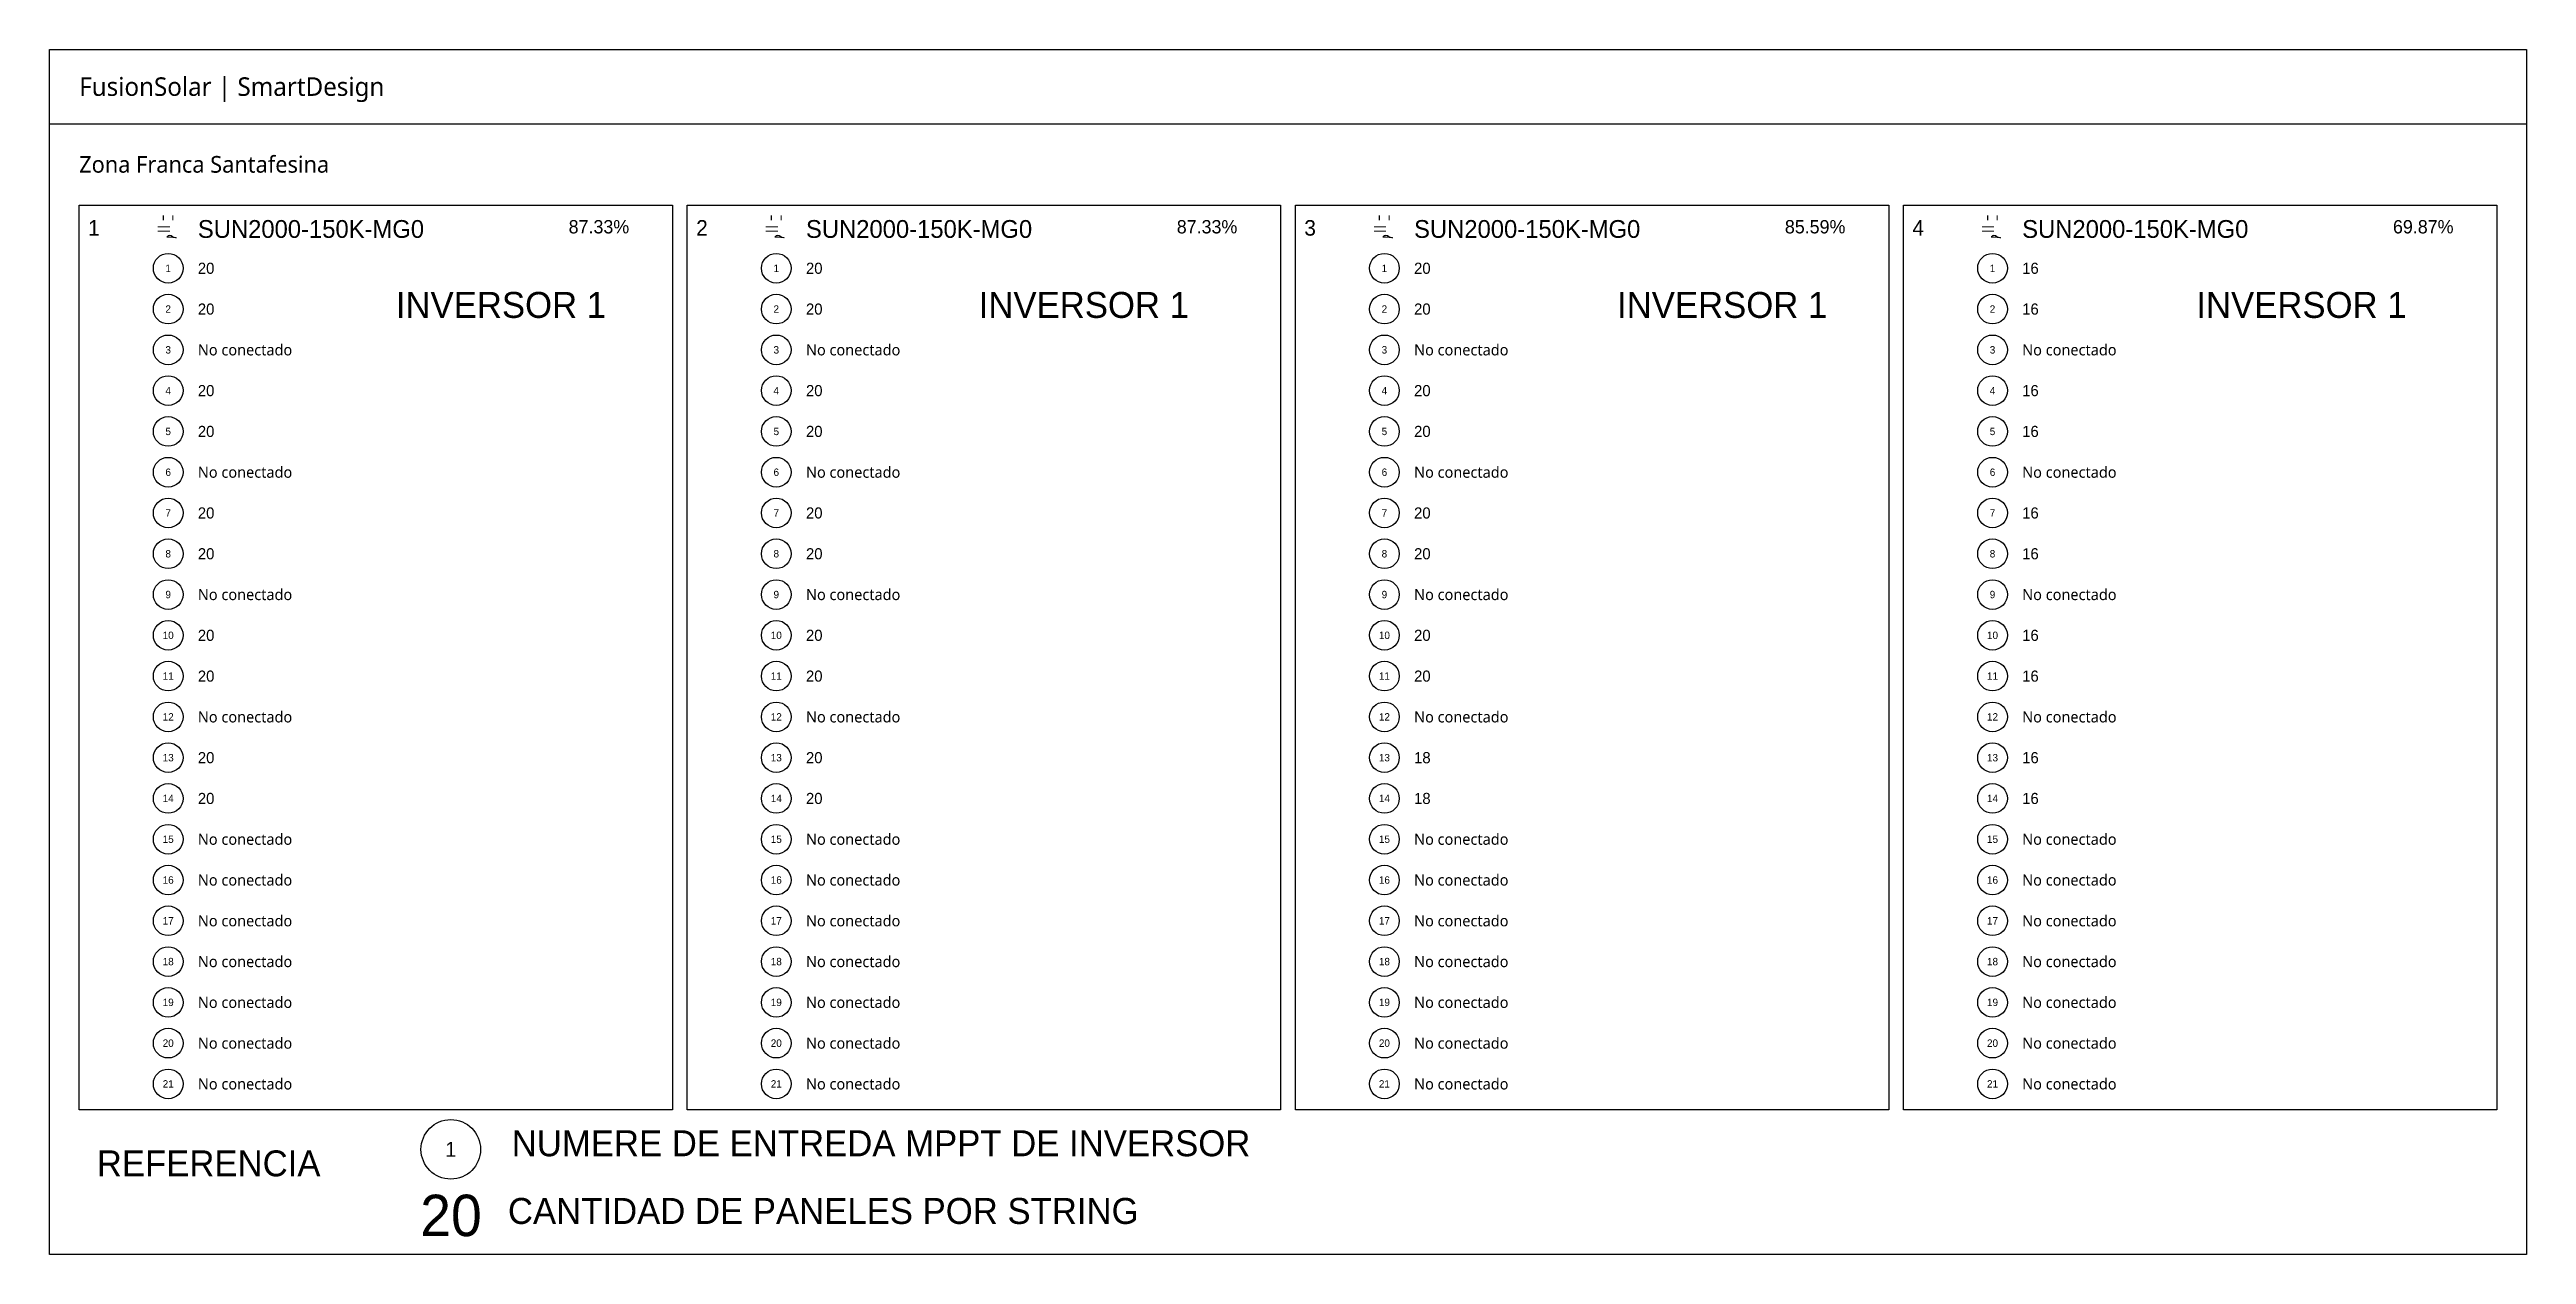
# Model space of a CAD drawing. Header units: millimetres. Extents: x 100467534408 to 100467536215, y 22466358354 to 22466358689.
# Drawn here: x 100467535547 to 100467536215, y 22466358354 to 22466358679 of the extents above; entities that cross this region are included whole.
import ezdxf
from ezdxf.enums import TextEntityAlignment as Align

# ---------------------------------------------------------------- set-up
doc = ezdxf.new("R2010")
doc.units = ezdxf.units.MM
doc.header["$LTSCALE"] = 25.4
doc.linetypes.add('dashedLine', pattern=[3, 1, -1, -1])
doc.layers.add('Default', color=7, linetype='CONTINUOUS')
doc.layers.add('TEXT', color=7, linetype='CONTINUOUS')
doc.layers.add('legend', color=7, linetype='CONTINUOUS', true_color=0xffffff)
doc.styles.add('HR5', font='Microsoft YaHei.ttf')

msp = doc.modelspace()

# ---------------------------------------------------------------- texts
at = {"layer": 'legend', "color": 253, "true_color": 0xa5a5a5}
for s, height, p in [('1', 4.2, (100467535557.69749, 22466358633.23799)), ('SUN2000-150K-MG0', 4.8, (100467535587.2975, 22466358633.23799)), ('87.33%', 3.6, (100467535687.2975, 22466358633.23799)), ('2', 4.2, (100467535721.69749, 22466358633.23799)), ('SUN2000-150K-MG0', 4.8, (100467535751.2975, 22466358633.23799)), ('87.33%', 3.6, (100467535851.2975, 22466358633.23799)), ('3', 4.2, (100467535885.69749, 22466358633.23799)), ('SUN2000-150K-MG0', 4.8, (100467535915.2975, 22466358633.23799)), ('85.59%', 3.6, (100467536015.2975, 22466358633.23799)), ('4', 4.2, (100467536049.69749, 22466358633.23799)), ('SUN2000-150K-MG0', 4.8, (100467536079.2975, 22466358633.23799)), ('69.87%', 3.6, (100467536179.2975, 22466358633.23799))]:
    msp.add_text(s, height=height, dxfattribs=at).set_placement(p, align=Align.TOP_LEFT)
for s, height, p in [('1', 2, (100467535579.2975, 22466358620.23799)), ('1', 2, (100467535743.2975, 22466358620.23799)), ('1', 2, (100467535907.2975, 22466358620.23799)), ('1', 2, (100467536071.2975, 22466358620.23799)), ('2', 2, (100467535579.2975, 22466358609.23799)), ('2', 2, (100467535743.2975, 22466358609.23799)), ('2', 2, (100467535907.2975, 22466358609.23799)), ('2', 2, (100467536071.2975, 22466358609.23799)), ('3', 2, (100467535579.2975, 22466358598.23799)), ('3', 2, (100467535743.2975, 22466358598.23799)), ('3', 2, (100467535907.2975, 22466358598.23799)), ('3', 2, (100467536071.2975, 22466358598.23799)), ('4', 2, (100467535579.2975, 22466358587.23799)), ('4', 2, (100467535743.2975, 22466358587.23799)), ('4', 2, (100467535907.2975, 22466358587.23799)), ('4', 2, (100467536071.2975, 22466358587.23799)), ('5', 2, (100467535579.2975, 22466358576.23799)), ('5', 2, (100467535743.2975, 22466358576.23799)), ('5', 2, (100467535907.2975, 22466358576.23799)), ('5', 2, (100467536071.2975, 22466358576.23799)), ('6', 2, (100467535579.2975, 22466358565.23799)), ('6', 2, (100467535743.2975, 22466358565.23799)), ('6', 2, (100467535907.2975, 22466358565.23799)), ('6', 2, (100467536071.2975, 22466358565.23799)), ('7', 2, (100467535579.2975, 22466358554.23799)), ('7', 2, (100467535743.2975, 22466358554.23799)), ('7', 2, (100467535907.2975, 22466358554.23799)), ('7', 2, (100467536071.2975, 22466358554.23799)), ('8', 2, (100467535579.2975, 22466358543.23799)), ('8', 2, (100467535743.2975, 22466358543.23799)), ('8', 2, (100467535907.2975, 22466358543.23799)), ('8', 2, (100467536071.2975, 22466358543.23799)), ('9', 2, (100467535579.2975, 22466358532.23799)), ('9', 2, (100467535743.2975, 22466358532.23799)), ('9', 2, (100467535907.2975, 22466358532.23799)), ('9', 2, (100467536071.2975, 22466358532.23799)), ('10', 2, (100467535579.2975, 22466358521.23799)), ('10', 2, (100467535743.2975, 22466358521.23799)), ('10', 2, (100467535907.2975, 22466358521.23799)), ('10', 2, (100467536071.2975, 22466358521.23799)), ('11', 2, (100467535579.2975, 22466358510.23799)), ('11', 2, (100467535743.2975, 22466358510.23799)), ('11', 2, (100467535907.2975, 22466358510.23799)), ('11', 2, (100467536071.2975, 22466358510.23799)), ('12', 2, (100467535579.2975, 22466358499.23799)), ('12', 2, (100467535743.2975, 22466358499.23799)), ('12', 2, (100467535907.2975, 22466358499.23799)), ('12', 2, (100467536071.2975, 22466358499.23799)), ('13', 2, (100467535579.2975, 22466358488.23799)), ('13', 2, (100467535743.2975, 22466358488.23799)), ('13', 2, (100467535907.2975, 22466358488.23799)), ('13', 2, (100467536071.2975, 22466358488.23799)), ('14', 2, (100467535579.2975, 22466358477.23799)), ('14', 2, (100467535743.2975, 22466358477.23799)), ('14', 2, (100467535907.2975, 22466358477.23799)), ('14', 2, (100467536071.2975, 22466358477.23799)), ('15', 2, (100467535579.2975, 22466358466.23799)), ('15', 2, (100467535743.2975, 22466358466.23799)), ('15', 2, (100467535907.2975, 22466358466.23799)), ('15', 2, (100467536071.2975, 22466358466.23799)), ('16', 2, (100467535579.2975, 22466358455.23799)), ('16', 2, (100467535743.2975, 22466358455.23799)), ('16', 2, (100467535907.2975, 22466358455.23799)), ('16', 2, (100467536071.2975, 22466358455.23799)), ('17', 2, (100467535579.2975, 22466358444.23799)), ('17', 2, (100467535743.2975, 22466358444.23799)), ('17', 2, (100467535907.2975, 22466358444.23799)), ('17', 2, (100467536071.2975, 22466358444.23799)), ('18', 2, (100467535579.2975, 22466358433.23799)), ('18', 2, (100467535743.2975, 22466358433.23799)), ('18', 2, (100467535907.2975, 22466358433.23799)), ('18', 2, (100467536071.2975, 22466358433.23799)), ('19', 2, (100467535579.2975, 22466358422.23799)), ('19', 2, (100467535743.2975, 22466358422.23799)), ('19', 2, (100467535907.2975, 22466358422.23799)), ('19', 2, (100467536071.2975, 22466358422.23799)), ('20', 2, (100467535579.2975, 22466358411.23799)), ('20', 2, (100467535743.2975, 22466358411.23799)), ('20', 2, (100467535907.2975, 22466358411.23799)), ('20', 2, (100467536071.2975, 22466358411.23799)), ('21', 2, (100467535579.2975, 22466358400.23799)), ('21', 2, (100467535743.2975, 22466358400.23799)), ('21', 2, (100467535907.2975, 22466358400.23799)), ('21', 2, (100467536071.2975, 22466358400.23799)), ('1', 4.01789, (100467535655.511, 22466358382.5919))]:
    msp.add_text(s, height=height, dxfattribs=at).set_placement(p, align=Align.MIDDLE_CENTER)
for s, height, p in [('20', 3, (100467535587.2975, 22466358620.23799)), ('20', 3, (100467535751.2975, 22466358620.23799)), ('20', 3, (100467535915.2975, 22466358620.23799)), ('16', 3, (100467536079.2975, 22466358620.23799)), ('20', 3, (100467535587.2975, 22466358609.23799)), ('20', 3, (100467535751.2975, 22466358609.23799)), ('20', 3, (100467535915.2975, 22466358609.23799)), ('16', 3, (100467536079.2975, 22466358609.23799)), ('20', 3, (100467535587.2975, 22466358587.23799)), ('20', 3, (100467535751.2975, 22466358587.23799)), ('20', 3, (100467535915.2975, 22466358587.23799)), ('16', 3, (100467536079.2975, 22466358587.23799)), ('20', 3, (100467535587.2975, 22466358576.23799)), ('20', 3, (100467535751.2975, 22466358576.23799)), ('20', 3, (100467535915.2975, 22466358576.23799)), ('16', 3, (100467536079.2975, 22466358576.23799)), ('20', 3, (100467535587.2975, 22466358554.23799)), ('20', 3, (100467535751.2975, 22466358554.23799)), ('20', 3, (100467535915.2975, 22466358554.23799)), ('16', 3, (100467536079.2975, 22466358554.23799)), ('20', 3, (100467535587.2975, 22466358543.23799)), ('20', 3, (100467535751.2975, 22466358543.23799)), ('20', 3, (100467535915.2975, 22466358543.23799)), ('16', 3, (100467536079.2975, 22466358543.23799)), ('20', 3, (100467535587.2975, 22466358521.23799)), ('20', 3, (100467535751.2975, 22466358521.23799)), ('20', 3, (100467535915.2975, 22466358521.23799)), ('16', 3, (100467536079.2975, 22466358521.23799)), ('20', 3, (100467535587.2975, 22466358510.23799)), ('20', 3, (100467535751.2975, 22466358510.23799)), ('20', 3, (100467535915.2975, 22466358510.23799)), ('16', 3, (100467536079.2975, 22466358510.23799)), ('20', 3, (100467535587.2975, 22466358488.23799)), ('20', 3, (100467535751.2975, 22466358488.23799)), ('18', 3, (100467535915.2975, 22466358488.23799)), ('16', 3, (100467536079.2975, 22466358488.23799)), ('20', 3, (100467535587.2975, 22466358477.23799)), ('20', 3, (100467535751.2975, 22466358477.23799)), ('18', 3, (100467535915.2975, 22466358477.23799)), ('16', 3, (100467536079.2975, 22466358477.23799)), ('20', 11.16748, (100467535647.2623, 22466358364.76839))]:
    msp.add_text(s, height=height, dxfattribs=at).set_placement(p, align=Align.MIDDLE_LEFT)
at = {"layer": 'legend', "color": 253, "true_color": 0xa5a5a5, "style": 'HR5'}
for p in [(100467535587.2975, 22466358598.23799), (100467535751.2975, 22466358598.23799), (100467535915.2975, 22466358598.23799), (100467536079.2975, 22466358598.23799), (100467535587.2975, 22466358565.23799), (100467535751.2975, 22466358565.23799), (100467535915.2975, 22466358565.23799), (100467536079.2975, 22466358565.23799), (100467535587.2975, 22466358532.23799), (100467535751.2975, 22466358532.23799), (100467535915.2975, 22466358532.23799), (100467536079.2975, 22466358532.23799), (100467535587.2975, 22466358499.23799), (100467535751.2975, 22466358499.23799), (100467535915.2975, 22466358499.23799), (100467536079.2975, 22466358499.23799), (100467535587.2975, 22466358466.23799), (100467535751.2975, 22466358466.23799), (100467535915.2975, 22466358466.23799), (100467536079.2975, 22466358466.23799), (100467535587.2975, 22466358455.23799), (100467535751.2975, 22466358455.23799), (100467535915.2975, 22466358455.23799), (100467536079.2975, 22466358455.23799), (100467535587.2975, 22466358444.23799), (100467535751.2975, 22466358444.23799), (100467535915.2975, 22466358444.23799), (100467536079.2975, 22466358444.23799), (100467535587.2975, 22466358433.23799), (100467535751.2975, 22466358433.23799), (100467535915.2975, 22466358433.23799), (100467536079.2975, 22466358433.23799), (100467535587.2975, 22466358422.23799), (100467535751.2975, 22466358422.23799), (100467535915.2975, 22466358422.23799), (100467536079.2975, 22466358422.23799), (100467535587.2975, 22466358411.23799), (100467535751.2975, 22466358411.23799), (100467535915.2975, 22466358411.23799), (100467536079.2975, 22466358411.23799), (100467535587.2975, 22466358400.23799), (100467535751.2975, 22466358400.23799), (100467535915.2975, 22466358400.23799), (100467536079.2975, 22466358400.23799)]:
    msp.add_text('No conectado', height=3, dxfattribs=at).set_placement(p, align=Align.MIDDLE_LEFT)
at = {"layer": 'TEXT', "linetype": 'Continuous', "char_height": 7, "attachment_point": 1}
for s, insert, width in [('INVERSOR 1', (100467535640.6908, 22466358613.85163), 110.4741669), ('INVERSOR 1', (100467535797.88879, 22466358613.85163), 110.4741669), ('INVERSOR 1', (100467535970.0385, 22466358613.85163), 110.4741669), ('INVERSOR 1', (100467536126.26241, 22466358613.85163), 110.4741669), ('NUMERE DE ENTREDA MPPT DE INVERSOR', (100467535671.94679, 22466358387.72864), 239.9546356), ('REFERENCIA', (100467535560.0368, 22466358382.30733), 110.4741669), ('CANTIDAD DE PANELES POR STRING', (100467535670.92171, 22466358369.47404), 209.4653625)]:
    msp.add_mtext(s, dxfattribs=dict(at, insert=insert, width=width))

# ---------------------------------------------------------------- blocks, each defined once
blk = doc.blocks.new('projectName-block')
at = {"layer": 'Default', "color": 253, "true_color": 0xa5a5a5, "insert": (183.3795, 131.0955), "char_height": 4.5, "width": 652, "attachment_point": 4, "style": 'HR5'}
blk.add_mtext('Zona Franca Santafesina', dxfattribs=at)
blk = doc.blocks.new('right-block-logo')
at = {"layer": 'legend', "color": 253, "true_color": 0xa5a5a5, "style": 'HR5'}
blk.add_text('FusionSolar | SmartDesign', height=5, dxfattribs=at).set_placement((183.3795, 154.5955), align=Align.TOP_LEFT)
blk = doc.blocks.new('right-block')
at = {"layer": 'legend', "color": 252, "true_color": 0x939393}
blk.add_lwpolyline([(175.3795, 162.0955), (843.3795, 162.0955), (843.3795, -162.9045), (175.3795, -162.9045)], close=True, dxfattribs=at)
at = {"layer": 'legend', "color": 252, "true_color": 0x939393, "flags": 128}
blk.add_lwpolyline([(175.3795, 142.0955), (843.3795, 142.0955)], dxfattribs=at)

# ---------------------------------------------------------------- linework, layer by layer
at = {"layer": 'legend', "color": 132, "lineweight": 0, "true_color": 0x0fc6c2}
for p, q in [((100467535576.4975, 22466358631.43799), (100467535579.69749, 22466358631.43799)), ((100467535580.5775, 22466358633.23799), (100467535580.5775, 22466358634.43799))]:
    msp.add_line(p, q, dxfattribs=at)
at = {"layer": 'legend', "color": 132, "lineweight": -3, "true_color": 0x0fc6c2}
msp.add_line((100467535578.0175, 22466358633.23799), (100467535578.0175, 22466358634.43799), dxfattribs=at)
at = {"layer": 'legend', "color": 200, "lineweight": 0, "true_color": 0xb62bf7}
for p, q in [((100467535740.4975, 22466358631.43799), (100467535743.69749, 22466358631.43799)), ((100467535744.5775, 22466358633.23799), (100467535744.5775, 22466358634.43799))]:
    msp.add_line(p, q, dxfattribs=at)
at = {"layer": 'legend', "color": 200, "lineweight": -3, "true_color": 0xb62bf7}
msp.add_line((100467535742.0175, 22466358633.23799), (100467535742.0175, 22466358634.43799), dxfattribs=at)
at = {"layer": 'legend', "color": 30, "lineweight": 0, "true_color": 0xec6f1a}
for p, q in [((100467535904.4975, 22466358631.43799), (100467535907.69749, 22466358631.43799)), ((100467535908.5775, 22466358633.23799), (100467535908.5775, 22466358634.43799))]:
    msp.add_line(p, q, dxfattribs=at)
at = {"layer": 'legend', "color": 30, "lineweight": -3, "true_color": 0xec6f1a}
msp.add_line((100467535906.0175, 22466358633.23799), (100467535906.0175, 22466358634.43799), dxfattribs=at)
at = {"layer": 'legend', "color": 180, "lineweight": 0, "true_color": 0x5531eb}
for p, q in [((100467536068.4975, 22466358631.43799), (100467536071.69749, 22466358631.43799)), ((100467536072.5775, 22466358633.23799), (100467536072.5775, 22466358634.43799))]:
    msp.add_line(p, q, dxfattribs=at)
at = {"layer": 'legend', "color": 180, "lineweight": -3, "true_color": 0x5531eb}
msp.add_line((100467536070.0175, 22466358633.23799), (100467536070.0175, 22466358634.43799), dxfattribs=at)
at = {"layer": 'legend', "color": 132, "linetype": 'dashedLine', "lineweight": 0, "true_color": 0x0fc6c2}
msp.add_line((100467535576.4975, 22466358630.23799), (100467535579.69749, 22466358630.23799), dxfattribs=at)
at = {"layer": 'legend', "color": 200, "linetype": 'dashedLine', "lineweight": 0, "true_color": 0xb62bf7}
msp.add_line((100467535740.4975, 22466358630.23799), (100467535743.69749, 22466358630.23799), dxfattribs=at)
at = {"layer": 'legend', "color": 30, "linetype": 'dashedLine', "lineweight": 0, "true_color": 0xec6f1a}
msp.add_line((100467535904.4975, 22466358630.23799), (100467535907.69749, 22466358630.23799), dxfattribs=at)
at = {"layer": 'legend', "color": 180, "linetype": 'dashedLine', "lineweight": 0, "true_color": 0x5531eb}
msp.add_line((100467536068.4975, 22466358630.23799), (100467536071.69749, 22466358630.23799), dxfattribs=at)
at = {"layer": 'legend', "color": 253, "true_color": 0xa5a5a5}
for points in [[(100467535555.2975, 22466358637.23799), (100467535715.2975, 22466358637.23799), (100467535715.2975, 22466358393.23799), (100467535555.2975, 22466358393.23799)], [(100467535719.2975, 22466358637.23799), (100467535879.2975, 22466358637.23799), (100467535879.2975, 22466358393.23799), (100467535719.2975, 22466358393.23799)], [(100467535883.2975, 22466358637.23799), (100467536043.2975, 22466358637.23799), (100467536043.2975, 22466358393.23799), (100467535883.2975, 22466358393.23799)], [(100467536047.2975, 22466358637.23799), (100467536207.2975, 22466358637.23799), (100467536207.2975, 22466358393.23799), (100467536047.2975, 22466358393.23799)]]:
    msp.add_lwpolyline(points, close=True, dxfattribs=at)
at = {"layer": 'legend', "color": 132, "true_color": 0x0fc6c2, "const_width": 0.2}
msp.add_lwpolyline([(100467535576.2975, 22466358627.23799), (100467535582.2975, 22466358627.23799, 0.414213562), (100467535583.2975, 22466358628.23799), (100467535583.2975, 22466358632.23799, 0.414213562), (100467535582.2975, 22466358633.23799), (100467535576.2975, 22466358633.23799, 0.414213562), (100467535575.2975, 22466358632.23799), (100467535575.2975, 22466358628.23799, 0.414213562)], format="xyb", close=True, dxfattribs=at)
at = {"layer": 'legend', "color": 200, "true_color": 0xb62bf7, "const_width": 0.2}
msp.add_lwpolyline([(100467535740.2975, 22466358627.23799), (100467535746.2975, 22466358627.23799, 0.414213562), (100467535747.2975, 22466358628.23799), (100467535747.2975, 22466358632.23799, 0.414213562), (100467535746.2975, 22466358633.23799), (100467535740.2975, 22466358633.23799, 0.414213562), (100467535739.2975, 22466358632.23799), (100467535739.2975, 22466358628.23799, 0.414213562)], format="xyb", close=True, dxfattribs=at)
at = {"layer": 'legend', "color": 30, "true_color": 0xec6f1a, "const_width": 0.2}
msp.add_lwpolyline([(100467535904.2975, 22466358627.23799), (100467535910.2975, 22466358627.23799, 0.414213562), (100467535911.2975, 22466358628.23799), (100467535911.2975, 22466358632.23799, 0.414213562), (100467535910.2975, 22466358633.23799), (100467535904.2975, 22466358633.23799, 0.414213562), (100467535903.2975, 22466358632.23799), (100467535903.2975, 22466358628.23799, 0.414213562)], format="xyb", close=True, dxfattribs=at)
at = {"layer": 'legend', "color": 180, "true_color": 0x5531eb, "const_width": 0.2}
msp.add_lwpolyline([(100467536068.2975, 22466358627.23799), (100467536074.2975, 22466358627.23799, 0.414213562), (100467536075.2975, 22466358628.23799), (100467536075.2975, 22466358632.23799, 0.414213562), (100467536074.2975, 22466358633.23799), (100467536068.2975, 22466358633.23799, 0.414213562), (100467536067.2975, 22466358632.23799), (100467536067.2975, 22466358628.23799, 0.414213562)], format="xyb", close=True, dxfattribs=at)
at = {"layer": 'legend', "color": 132, "true_color": 0x0fc6c2}
for centre, radius in [((100467535579.2975, 22466358620.23799), 4), ((100467535579.2975, 22466358609.23799), 4), ((100467535579.2975, 22466358598.23799), 4), ((100467535579.2975, 22466358587.23799), 4), ((100467535579.2975, 22466358576.23799), 4), ((100467535579.2975, 22466358565.23799), 4), ((100467535579.2975, 22466358554.23799), 4), ((100467535579.2975, 22466358543.23799), 4), ((100467535579.2975, 22466358532.23799), 4), ((100467535579.2975, 22466358521.23799), 4), ((100467535579.2975, 22466358510.23799), 4), ((100467535579.2975, 22466358499.23799), 4), ((100467535579.2975, 22466358488.23799), 4), ((100467535579.2975, 22466358477.23799), 4), ((100467535579.2975, 22466358466.23799), 4), ((100467535579.2975, 22466358455.23799), 4), ((100467535579.2975, 22466358444.23799), 4), ((100467535579.2975, 22466358433.23799), 4), ((100467535579.2975, 22466358422.23799), 4), ((100467535579.2975, 22466358411.23799), 4), ((100467535579.2975, 22466358400.23799), 4), ((100467535655.511, 22466358382.5919), 8.03579)]:
    msp.add_circle(centre, radius, dxfattribs=at)
at = {"layer": 'legend', "color": 200, "true_color": 0xb62bf7}
for centre in [(100467535743.2975, 22466358620.23799), (100467535743.2975, 22466358609.23799), (100467535743.2975, 22466358598.23799), (100467535743.2975, 22466358587.23799), (100467535743.2975, 22466358576.23799), (100467535743.2975, 22466358565.23799), (100467535743.2975, 22466358554.23799), (100467535743.2975, 22466358543.23799), (100467535743.2975, 22466358532.23799), (100467535743.2975, 22466358521.23799), (100467535743.2975, 22466358510.23799), (100467535743.2975, 22466358499.23799), (100467535743.2975, 22466358488.23799), (100467535743.2975, 22466358477.23799), (100467535743.2975, 22466358466.23799), (100467535743.2975, 22466358455.23799), (100467535743.2975, 22466358444.23799), (100467535743.2975, 22466358433.23799), (100467535743.2975, 22466358422.23799), (100467535743.2975, 22466358411.23799), (100467535743.2975, 22466358400.23799)]:
    msp.add_circle(centre, 4, dxfattribs=at)
at = {"layer": 'legend', "color": 30, "true_color": 0xec6f1a}
for centre in [(100467535907.2975, 22466358620.23799), (100467535907.2975, 22466358609.23799), (100467535907.2975, 22466358598.23799), (100467535907.2975, 22466358587.23799), (100467535907.2975, 22466358576.23799), (100467535907.2975, 22466358565.23799), (100467535907.2975, 22466358554.23799), (100467535907.2975, 22466358543.23799), (100467535907.2975, 22466358532.23799), (100467535907.2975, 22466358521.23799), (100467535907.2975, 22466358510.23799), (100467535907.2975, 22466358499.23799), (100467535907.2975, 22466358488.23799), (100467535907.2975, 22466358477.23799), (100467535907.2975, 22466358466.23799), (100467535907.2975, 22466358455.23799), (100467535907.2975, 22466358444.23799), (100467535907.2975, 22466358433.23799), (100467535907.2975, 22466358422.23799), (100467535907.2975, 22466358411.23799), (100467535907.2975, 22466358400.23799)]:
    msp.add_circle(centre, 4, dxfattribs=at)
at = {"layer": 'legend', "color": 180, "true_color": 0x5531eb}
for centre in [(100467536071.2975, 22466358620.23799), (100467536071.2975, 22466358609.23799), (100467536071.2975, 22466358598.23799), (100467536071.2975, 22466358587.23799), (100467536071.2975, 22466358576.23799), (100467536071.2975, 22466358565.23799), (100467536071.2975, 22466358554.23799), (100467536071.2975, 22466358543.23799), (100467536071.2975, 22466358532.23799), (100467536071.2975, 22466358521.23799), (100467536071.2975, 22466358510.23799), (100467536071.2975, 22466358499.23799), (100467536071.2975, 22466358488.23799), (100467536071.2975, 22466358477.23799), (100467536071.2975, 22466358466.23799), (100467536071.2975, 22466358455.23799), (100467536071.2975, 22466358444.23799), (100467536071.2975, 22466358433.23799), (100467536071.2975, 22466358422.23799), (100467536071.2975, 22466358411.23799), (100467536071.2975, 22466358400.23799)]:
    msp.add_circle(centre, 4, dxfattribs=at)
at = {"layer": 'legend', "color": 132, "true_color": 0x0fc6c2}
msp.add_spline([(100467535578.89751, 22466358628.73799), (100467535579.69749, 22466358629.03799), (100467535581.2975, 22466358628.43799), (100467535582.0975, 22466358628.73799)], degree=3, dxfattribs=at)
at = {"layer": 'legend', "color": 200, "true_color": 0xb62bf7}
msp.add_spline([(100467535742.89751, 22466358628.73799), (100467535743.69749, 22466358629.03799), (100467535745.2975, 22466358628.43799), (100467535746.0975, 22466358628.73799)], degree=3, dxfattribs=at)
at = {"layer": 'legend', "color": 30, "true_color": 0xec6f1a}
msp.add_spline([(100467535906.89751, 22466358628.73799), (100467535907.69749, 22466358629.03799), (100467535909.2975, 22466358628.43799), (100467535910.0975, 22466358628.73799)], degree=3, dxfattribs=at)
at = {"layer": 'legend', "color": 180, "true_color": 0x5531eb}
msp.add_spline([(100467536070.89751, 22466358628.73799), (100467536071.69749, 22466358629.03799), (100467536073.2975, 22466358628.43799), (100467536074.0975, 22466358628.73799)], degree=3, dxfattribs=at)

# ---------------------------------------------------------------- block references
at = {"layer": 'Default'}
for name in ['right-block', 'right-block-logo', 'projectName-block', 'projectName-block']:
    msp.add_blockref(name, (100467535371.918, 22466358517.14249), dxfattribs=at)

msp.set_redraw_order([(e.dxf.handle, doc.entitydb.next_handle()) for e in msp.query("TEXT MTEXT ATTDEF DIMENSION ARC_DIMENSION")])  # texts and dimensions are drawn at this point

doc.saveas('drawing.dxf')
